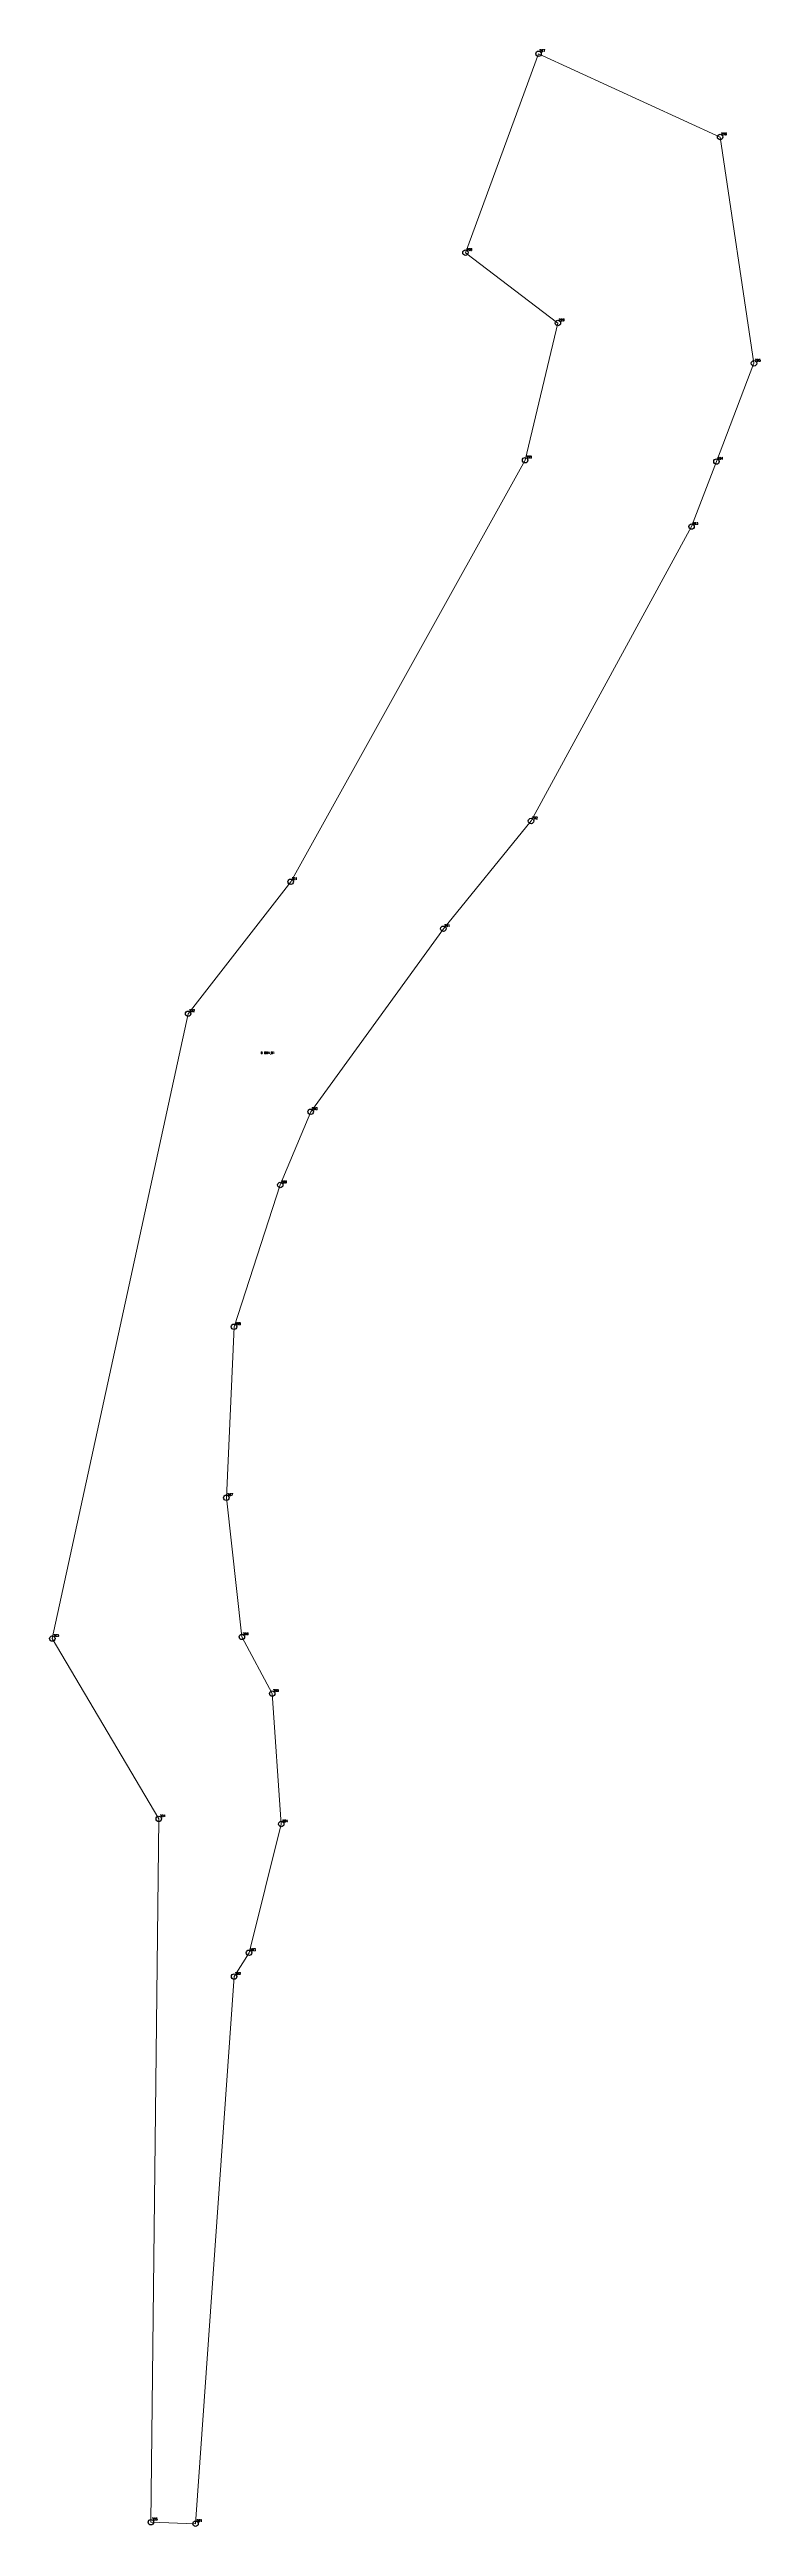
# Model space of a CAD drawing. Extents: x 1390702 to 1397851, y 355038 to 360644.
# Drawn here: x 1393045.7 to 1393143.9, y 357639.4 to 357981.8 of the extents above; entities that cross this region are included whole.
import ezdxf

# ---------------------------------------------------------------- set-up
doc = ezdxf.new("R2010")
doc.units = 0
doc.header["$PDMODE"] = 33
doc.header["$PDSIZE"] = 0.75
doc.layers.add('11 - фрагменты природного ландшафта', color=7, linetype='Continuous')
doc.styles.get("Standard").update_dxf_attribs({"font": 'simplex.shx'})

msp = doc.modelspace()

# ---------------------------------------------------------------- linework, layer by layer
at = {"layer": '11 - фрагменты природного ландшафта', "color": 7, "lineweight": 20}
msp.add_lwpolyline([(1393065.89, 357639.79), (1393059.72, 357640), (1393060.81, 357737.21), (1393046.11, 357762.13), (1393064.86, 357848.5), (1393079.02, 357866.74), (1393111.39, 357925.01), (1393115.91, 357943.97), (1393103.14, 357953.69), (1393113.24, 357981.18), (1393138.31, 357969.68), (1393142.98, 357938.4), (1393137.8, 357924.82), (1393134.36, 357915.83), (1393112.2, 357875.14), (1393100.1, 357860.25), (1393081.78, 357834.95), (1393077.58, 357824.83), (1393071.2, 357805.23), (1393070.14, 357781.59), (1393072.28, 357762.36), (1393076.47, 357754.53), (1393077.72, 357736.5), (1393073.27, 357718.7), (1393071.21, 357715.42), (1393065.89, 357639.79)], close=True, dxfattribs=at)
at = {"layer": '11 - фрагменты природного ландшафта'}
for p in [(1393113.24, 357981.18), (1393138.31, 357969.68), (1393103.14, 357953.69), (1393115.91, 357943.97), (1393142.98, 357938.4), (1393111.39, 357925.01), (1393137.8, 357924.82), (1393134.36, 357915.83), (1393112.2, 357875.14), (1393079.02, 357866.74), (1393100.1, 357860.25), (1393064.86, 357848.5), (1393081.78, 357834.95), (1393077.58, 357824.83), (1393071.2, 357805.23), (1393070.14, 357781.59), (1393072.28, 357762.36), (1393046.11, 357762.13), (1393076.47, 357754.53), (1393060.81, 357737.21), (1393077.72, 357736.5), (1393073.27, 357718.7), (1393071.21, 357715.42), (1393059.72, 357640), (1393065.89, 357639.79)]:
    msp.add_point(p, dxfattribs=at)

# ---------------------------------------------------------------- texts
at = {"layer": '11 - фрагменты природного ландшафта', "color": 7}
for s, p in [('297', (1393113.37, 357981.46)), ('296', (1393138.44, 357969.95)), ('298', (1393103.27, 357953.96)), ('299', (1393116.04, 357944.24)), ('295', (1393143.11, 357938.67)), ('300', (1393111.52, 357925.29)), ('294', (1393137.92, 357925.1)), ('293', (1393134.49, 357916.1)), ('292', (1393112.33, 357875.41)), ('301', (1393079.15, 357867.01)), ('291', (1393100.23, 357860.52)), ('302', (1393064.99, 357848.78)), ('6 864,91', (1393074.88, 357842.94)), ('290', (1393081.91, 357835.22)), ('289', (1393077.71, 357825.1)), ('288', (1393071.33, 357805.5)), ('287', (1393070.27, 357781.86)), ('303', (1393046.24, 357762.4)), ('286', (1393072.41, 357762.63)), ('285', (1393076.6, 357754.8)), ('304', (1393060.94, 357737.48)), ('284', (1393077.85, 357736.77)), ('283', (1393073.4, 357718.97)), ('282', (1393071.34, 357715.69)), ('305', (1393059.85, 357640.27)), ('281', (1393066.02, 357640.06))]:
    msp.add_text(s, height=0.311, dxfattribs=at).set_placement(p)

doc.saveas('drawing.dxf')
